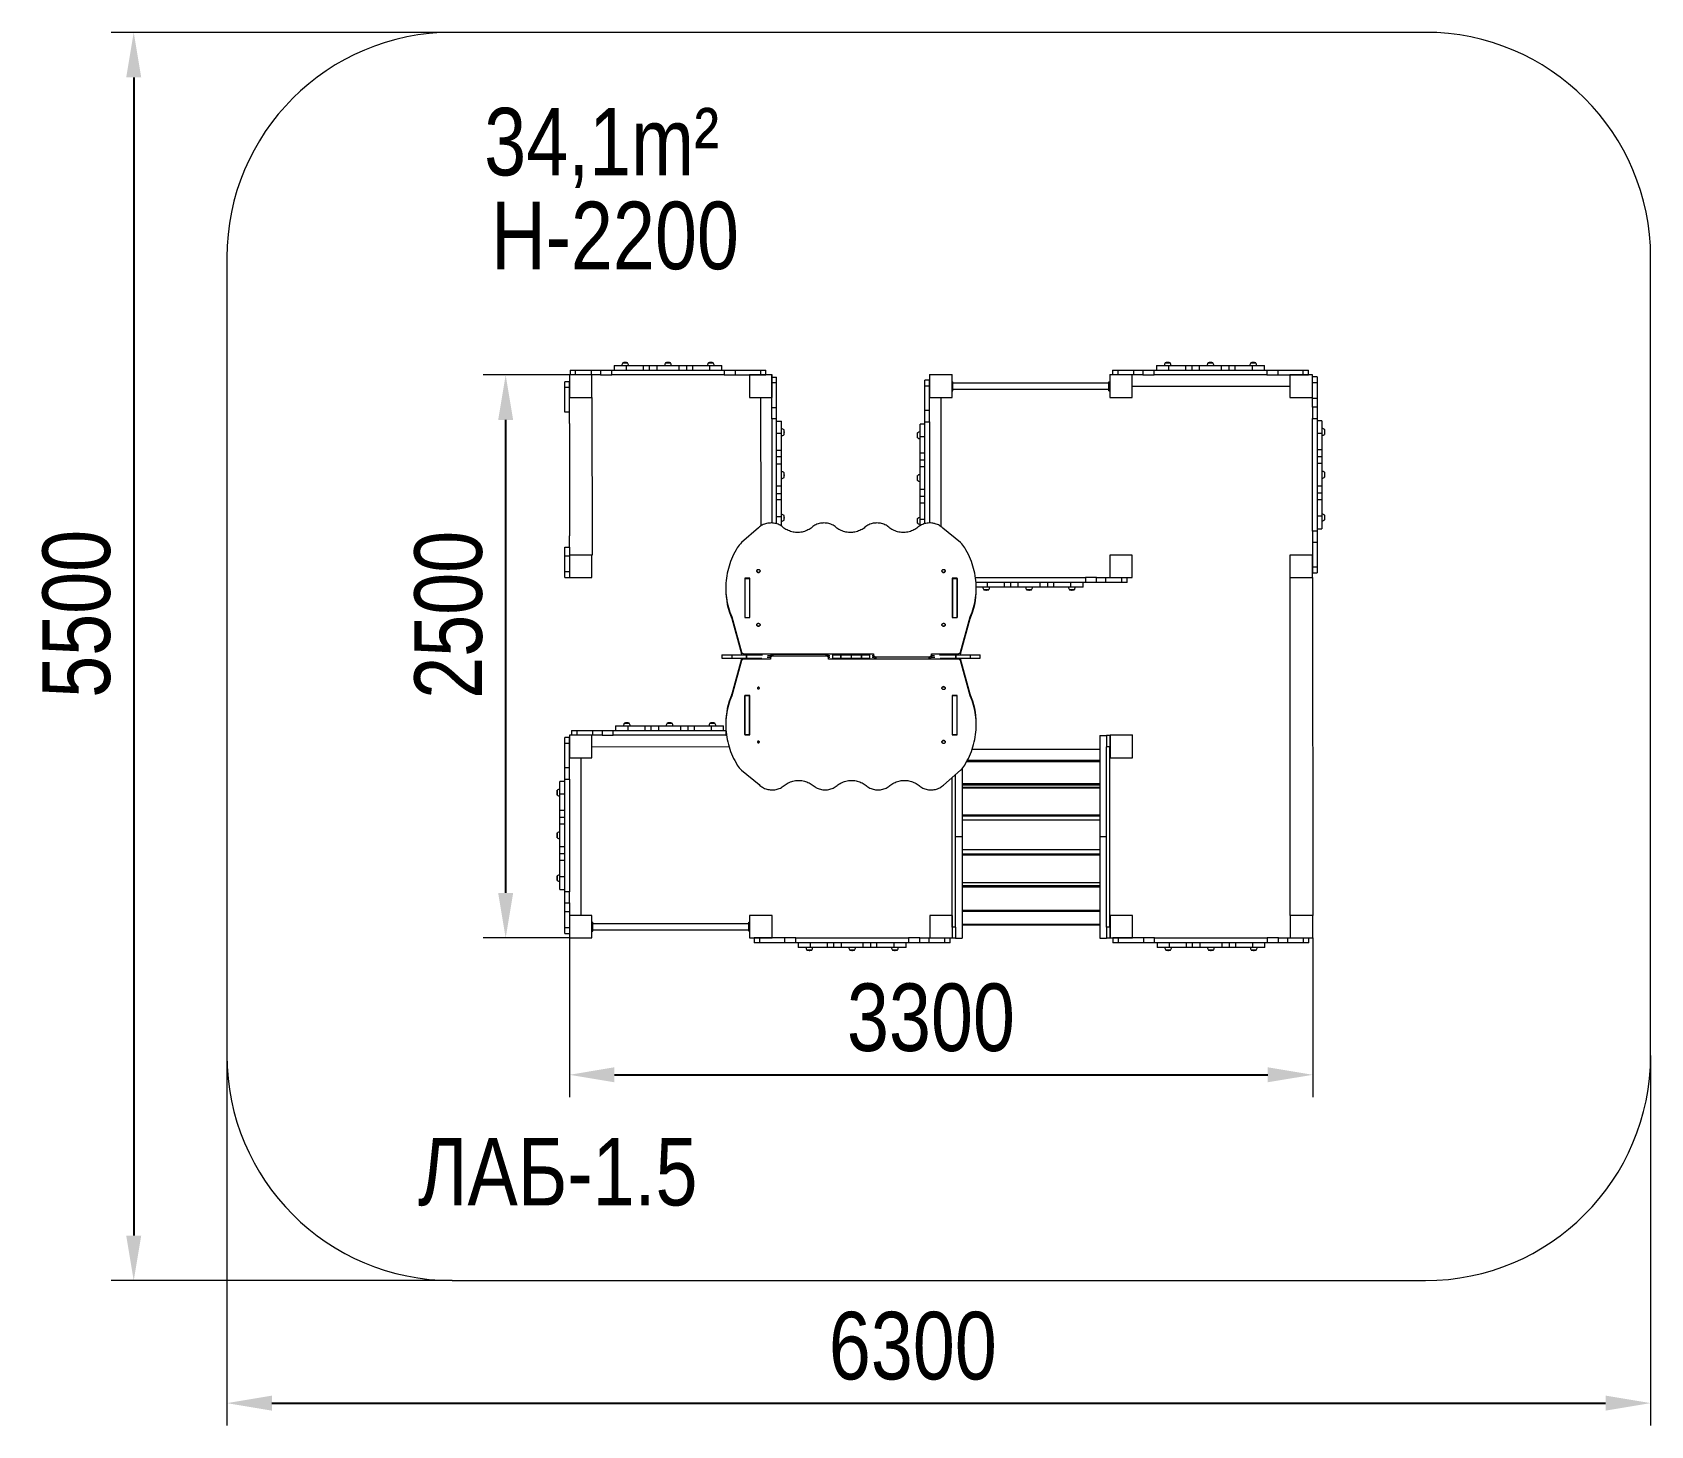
# Model space of a CAD drawing. Header units: millimetres. Extents: x -3439 to 3746, y -3069 to 3117.
import ezdxf

# ---------------------------------------------------------------- set-up
doc = ezdxf.new("R2010")
doc.units = ezdxf.units.MM
for name, color, linetype in [('DIKOM_АРТИКУЛ', 7, 'Continuous'), ('DIKOM_ЗОНА', 80, 'Continuous'), ('DIKOM_ОБЪЕКТ', 7, 'Continuous'), ('DIKOM_РАЗМЕР_ЗОНА', 7, 'Continuous'), ('DIKOM_РАЗМЕР_ОБЪЕКТА', 7, 'Continuous')]:
    doc.layers.add(name, color=color, linetype=linetype)
doc.styles.add('style1', font='arial.ttf', dxfattribs={"width": 0.8})
doc.dimstyles.new('1-50', dxfattribs={"dimtxt": 300, "dimasz": 200, "dimexe": 100, "dimexo": 0, "dimgap": 100, "dimtad": 1, "dimtxsty": 'style1', "dimcen": 200, "dimclrd": 7, "dimclre": 7, "dimclrt": 7, "dimadec": 1, "dimazin": 2, "dimtfac": 1, "dimtmove": 0, "dimatfit": 2, "dimfxl": 0, "dimlwd": 25, "dimlwe": 18, "dimarcsym": 0})

msp = doc.modelspace()

# ---------------------------------------------------------------- texts
at = {"layer": 'DIKOM_АРТИКУЛ', "insert": (-1727.053, -1791.634), "char_height": 300, "width": 1530.47525, "attachment_point": 1, "style": 'style1'}
msp.add_mtext('{\\fArial|b0|i0|c204|p34;ЛАБ}-1.{\\fArial|b0|i0|c204|p34;5}', dxfattribs=at)
at = {"layer": 'DIKOM_РАЗМЕР_ОБЪЕКТА', "char_height": 300, "width": 1216.94852, "attachment_point": 1, "style": 'style1'}
for s, insert in [('34,1m²', (-1432.847, 2781.83)), ('H-2200', (-1401.403, 2365.206))]:
    msp.add_mtext(s, dxfattribs=dict(at, insert=insert))

# ---------------------------------------------------------------- blocks, each defined once
blk = doc.blocks.new('*D0')
at = {"layer": 'Defpoints', "color": 0, "transparency": 16777216}
for p in [(-1575.3, 3116.9), (-2988.7, -2425.1), (-1575.3, -2425.1)]:
    blk.add_point(p, dxfattribs=at)
at = {"layer": 'DIKOM_РАЗМЕР_ЗОНА', "color": 7, "lineweight": 18, "transparency": 16777216}
for p, q in [((-1575.3, 3116.9), (-3088.7, 3116.9)), ((-1575.3, -2425.1), (-3088.7, -2425.1))]:
    blk.add_line(p, q, dxfattribs=at)
at = {"layer": 'DIKOM_РАЗМЕР_ЗОНА', "color": 7, "lineweight": 25, "transparency": 16777216}
blk.add_line((-2988.7, 2916.9), (-2988.7, -2225.1), dxfattribs=at)
at = {"layer": 'DIKOM_РАЗМЕР_ЗОНА', "color": 7, "transparency": 16777216}
for points in [[(-3022, 2916.9), (-2955.3, 2916.9), (-2988.7, 3116.9)], [(-3022, -2225.1), (-2955.3, -2225.1), (-2988.7, -2425.1)]]:
    blk.add_solid(points, dxfattribs=at)
at = {"layer": 'DIKOM_РАЗМЕР_ЗОНА', "color": 7, "transparency": 16777216, "insert": (-3241.8, 535.3), "char_height": 300, "attachment_point": 5, "rotation": 90, "style": 'style1'}
blk.add_mtext('5500', dxfattribs=at)
blk = doc.blocks.new('*D1')
at = {"layer": 'Defpoints', "color": 0, "transparency": 16777216}
for p in [(-1015.8, 1595.9), (-1337.5, -904.1), (-1054.3, -904.1)]:
    blk.add_point(p, dxfattribs=at)
at = {"layer": 'DIKOM_РАЗМЕР_ОБЪЕКТА', "color": 7, "lineweight": 18, "transparency": 16777216}
for p, q in [((-1015.8, 1595.9), (-1437.5, 1595.9)), ((-1054.3, -904.1), (-1437.5, -904.1))]:
    blk.add_line(p, q, dxfattribs=at)
at = {"layer": 'DIKOM_РАЗМЕР_ОБЪЕКТА', "color": 7, "lineweight": 25, "transparency": 16777216}
blk.add_line((-1337.5, 1395.9), (-1337.5, -704.1), dxfattribs=at)
at = {"layer": 'DIKOM_РАЗМЕР_ОБЪЕКТА', "color": 7, "transparency": 16777216}
for points in [[(-1370.8, 1395.9), (-1304.1, 1395.9), (-1337.5, 1595.9)], [(-1370.8, -704.1), (-1304.1, -704.1), (-1337.5, -904.1)]]:
    blk.add_solid(points, dxfattribs=at)
at = {"layer": 'DIKOM_РАЗМЕР_ОБЪЕКТА', "color": 7, "transparency": 16777216, "insert": (-1590.6, 530.9), "char_height": 300, "attachment_point": 5, "rotation": 90, "style": 'style1'}
blk.add_mtext('2500', dxfattribs=at)
blk = doc.blocks.new('*D2')
at = {"layer": 'Defpoints', "color": 0, "transparency": 16777216}
for p in [(-1054.3, -804.1), (2245.7, -904.1), (2245.7, -1511.5)]:
    blk.add_point(p, dxfattribs=at)
at = {"layer": 'DIKOM_РАЗМЕР_ОБЪЕКТА', "color": 7, "lineweight": 18, "transparency": 16777216}
for p, q in [((-1054.3, -804.1), (-1054.3, -1611.5)), ((2245.7, -904.1), (2245.7, -1611.5))]:
    blk.add_line(p, q, dxfattribs=at)
at = {"layer": 'DIKOM_РАЗМЕР_ОБЪЕКТА', "color": 7, "lineweight": 25, "transparency": 16777216}
blk.add_line((-854.3, -1511.5), (2045.7, -1511.5), dxfattribs=at)
at = {"layer": 'DIKOM_РАЗМЕР_ОБЪЕКТА', "color": 7, "transparency": 16777216}
for points in [[(-854.3, -1478.1), (-854.3, -1544.8), (-1054.3, -1511.5)], [(2045.7, -1478.1), (2045.7, -1544.8), (2245.7, -1511.5)]]:
    blk.add_solid(points, dxfattribs=at)
at = {"layer": 'DIKOM_РАЗМЕР_ОБЪЕКТА', "color": 7, "transparency": 16777216, "insert": (550.5, -1258.2), "char_height": 300, "attachment_point": 5, "style": 'style1'}
blk.add_mtext('3300', dxfattribs=at)
blk = doc.blocks.new('*D3')
at = {"layer": 'Defpoints', "color": 0, "transparency": 16777216}
for p in [(-2575.3, -1425.1), (3745.7, -1425.1), (3745.7, -2969.3)]:
    blk.add_point(p, dxfattribs=at)
at = {"layer": 'DIKOM_РАЗМЕР_ЗОНА', "color": 7, "lineweight": 18, "transparency": 16777216}
for p, q in [((-2575.3, -1425.1), (-2575.3, -3069.3)), ((3745.7, -1425.1), (3745.7, -3069.3))]:
    blk.add_line(p, q, dxfattribs=at)
at = {"layer": 'DIKOM_РАЗМЕР_ЗОНА', "color": 7, "lineweight": 25, "transparency": 16777216}
blk.add_line((-2375.3, -2969.3), (3545.7, -2969.3), dxfattribs=at)
at = {"layer": 'DIKOM_РАЗМЕР_ЗОНА', "color": 7, "transparency": 16777216}
for points in [[(-2375.3, -2935.9), (-2375.3, -3002.6), (-2575.3, -2969.3)], [(3545.7, -2935.9), (3545.7, -3002.6), (3745.7, -2969.3)]]:
    blk.add_solid(points, dxfattribs=at)
at = {"layer": 'DIKOM_РАЗМЕР_ЗОНА', "color": 7, "transparency": 16777216, "insert": (470.2, -2716), "char_height": 300, "attachment_point": 5, "style": 'style1'}
blk.add_mtext('6300', dxfattribs=at)

# ---------------------------------------------------------------- dimensions: what is measured, and where the dimension line sits
at = {"layer": 'DIKOM_РАЗМЕР_ЗОНА'}
dim = msp.add_linear_dim(base=(-2988.651, -2425.06), p1=(-1575.271, 3116.94), p2=(-1575.271, -2425.06), angle=90, text='5500', dimstyle='1-50', dxfattribs=at)
dim.commit()
dim.dimension.update_dxf_attribs({"geometry": '*D0', "text_midpoint": (-2988.651, 535.317), "dimtype": 160})
dim = msp.add_linear_dim(base=(3745.73, -2969.264), p1=(-2575.271, -1425.06), p2=(3745.73, -1425.06), text='6300', dimstyle='1-50', dxfattribs=at)
dim.commit()
dim.dimension.update_dxf_attribs({"geometry": '*D3', "text_midpoint": (470.24, -2969.264), "dimtype": 160})
at = {"layer": 'DIKOM_РАЗМЕР_ОБЪЕКТА'}
dim = msp.add_linear_dim(base=(-1337.454, -904.06), p1=(-1015.813, 1595.94), p2=(-1054.27, -904.06), angle=90, dimstyle='1-50', dxfattribs=at)
dim.commit()
dim.dimension.update_dxf_attribs({"geometry": '*D1', "text_midpoint": (-1337.454, 530.922), "dimtype": 160})
dim = msp.add_linear_dim(base=(2245.73, -1511.463), p1=(-1054.27, -804.06), p2=(2245.73, -904.06), dimstyle='1-50', dxfattribs=at)
dim.commit()
dim.dimension.update_dxf_attribs({"geometry": '*D2', "text_midpoint": (550.478, -1511.463), "dimtype": 160})

# ---------------------------------------------------------------- linework, layer by layer
at = {"layer": 'DIKOM_ЗОНА', "color": 3, "lineweight": 15}
for p, q in [((2745.73, 3116.94), (-1575.271, 3116.94)), ((-2575.271, 2116.94), (-2575.271, -1425.06)), ((3745.73, -1425.06), (3745.73, 2116.94)), ((-1575.271, -2425.06), (2745.73, -2425.06))]:
    msp.add_line(p, q, dxfattribs=at)
for centre, start, end in [((-1575.271, 2116.94), 90, 180), ((2745.73, 2116.94), 0, 90), ((-1575.271, -1425.06), 180, 270), ((2745.73, -1425.06), 270, 0)]:
    msp.add_arc(centre, 1000, start, end, dxfattribs=at)
at = {"layer": 'DIKOM_ОБЪЕКТ', "color": 7, "linetype": 'Continuous', "lineweight": 15}
for p, q in [((-1054.27, 1595.94), (-1054.27, 1495.94)), ((-954.27, 1595.94), (-1054.27, 1595.94)), ((-1051.8, 1616.94), (-1051.8, 1595.94)), ((-1051.8, 1616.94), (-1026.8, 1616.94)), ((-916.8, 1595.94), (-1051.8, 1595.94)), ((-1026.8, 1616.94), (-956.8, 1616.94)), ((-1026.8, 1595.94), (-1026.8, 1616.94)), ((-956.8, 1595.94), (-956.8, 1616.94)), ((-956.8, 1616.94), (-916.8, 1616.94)), ((-954.27, 1595.94), (-953.036, 1595.94)), ((-954.27, 1495.94), (-954.27, 1595.94)), ((-916.8, 1616.94), (-916.8, 1595.94)), ((-916.8, 1616.94), (-866.8, 1616.94)), ((-916.8, 1595.94), (-866.8, 1595.94)), ((-866.8, 1595.94), (-866.8, 1616.94)), ((-866.8, 1616.94), (-366.8, 1616.94)), ((-366.8, 1595.94), (-866.8, 1595.94)), ((-856.287, 1637.94), (-856.287, 1616.94)), ((-856.287, 1637.94), (-801.24, 1637.94)), ((-817.6, 1649.94), (-796, 1649.94)), ((-805.325, 1650.993), (-808.274, 1650.993)), ((-801.24, 1616.94), (-801.24, 1637.94)), ((-801.24, 1637.94), (-727.014, 1637.94)), ((-727.014, 1637.94), (-727.014, 1616.94)), ((-727.014, 1637.94), (-698.301, 1637.94)), ((-698.301, 1616.94), (-698.301, 1637.94)), ((-698.301, 1637.94), (-666.287, 1637.94)), ((-666.287, 1637.94), (-666.287, 1616.94)), ((-666.287, 1637.94), (-567.312, 1637.94)), ((-627.6, 1649.94), (-606, 1649.94)), ((-615.325, 1650.993), (-618.274, 1650.993)), ((-567.312, 1616.94), (-567.312, 1637.94)), ((-567.312, 1637.94), (-535.299, 1637.94)), ((-535.299, 1637.94), (-535.299, 1616.94)), ((-535.299, 1637.94), (-506.585, 1637.94)), ((-506.585, 1616.94), (-506.585, 1637.94)), ((-506.585, 1637.94), (-432.359, 1637.94)), ((-437.6, 1649.94), (-416, 1649.94)), ((-432.359, 1637.94), (-432.359, 1616.94)), ((-432.359, 1637.94), (-377.312, 1637.94)), ((-425.325, 1650.993), (-428.274, 1650.993)), ((-377.312, 1616.94), (-377.312, 1637.94)), ((-366.8, 1616.94), (-366.8, 1595.94)), ((-366.8, 1616.94), (-316.8, 1616.94)), ((-366.8, 1595.94), (-181.8, 1595.94)), ((-316.8, 1595.94), (-316.8, 1616.94)), ((-316.8, 1616.94), (-276.8, 1616.94)), ((-276.8, 1616.94), (-206.8, 1616.94)), ((-255.505, 1595.94), (-254.27, 1595.94)), ((-255.505, 1595.94), (-255.505, 1495.94)), ((-155.505, 1595.94), (-255.505, 1595.94)), ((-254.27, 1595.94), (-254.27, 1495.94)), ((-154.27, 1595.94), (-254.27, 1595.94)), ((-206.8, 1616.94), (-206.8, 1595.94)), ((-206.8, 1616.94), (-181.8, 1616.94)), ((-181.8, 1595.94), (-181.8, 1616.94)), ((-155.505, 1595.94), (-154.27, 1595.94)), ((-155.505, 1495.94), (-155.505, 1595.94)), ((-155.505, 1401.353), (-155.505, 1586.353)), ((-155.505, 1586.353), (-134.505, 1586.353)), ((-154.27, 1495.94), (-154.27, 1595.94)), ((-134.505, 1561.353), (-134.505, 1586.353)), ((543.26, 1595.94), (544.495, 1595.94)), ((544.495, 1595.94), (544.495, 1495.94)), ((644.495, 1595.94), (544.495, 1595.94)), ((544.495, 1595.94), (544.495, 1495.94)), ((644.495, 1595.94), (544.495, 1595.94)), ((644.495, 1495.94), (644.495, 1595.94)), ((644.495, 1595.94), (645.73, 1595.94)), ((644.495, 1495.94), (644.495, 1595.94)), ((1343.26, 1595.94), (1344.495, 1595.94)), ((1344.495, 1595.94), (1344.495, 1495.94)), ((1444.495, 1595.94), (1344.495, 1595.94)), ((1344.495, 1595.94), (1344.495, 1495.94)), ((1444.495, 1595.94), (1344.495, 1595.94)), ((1356.544, 1616.94), (1356.544, 1595.94)), ((1356.544, 1616.94), (1381.544, 1616.94)), ((1491.544, 1595.94), (1356.544, 1595.94)), ((1381.544, 1616.94), (1451.544, 1616.94)), ((1381.544, 1595.94), (1381.544, 1616.94)), ((1444.495, 1495.94), (1444.495, 1595.94)), ((1444.495, 1595.94), (1445.73, 1595.94)), ((1444.495, 1495.94), (1444.495, 1595.94)), ((1451.544, 1595.94), (1451.544, 1616.94)), ((1451.544, 1616.94), (1491.544, 1616.94)), ((1491.544, 1616.94), (1491.544, 1595.94)), ((1491.544, 1616.94), (1541.544, 1616.94)), ((1491.544, 1595.94), (1541.544, 1595.94)), ((1541.544, 1595.94), (1541.544, 1616.94)), ((1541.544, 1616.94), (2041.544, 1616.94)), ((2041.544, 1595.94), (1541.544, 1595.94)), ((1552.056, 1637.94), (1552.056, 1616.94)), ((1552.056, 1637.94), (1607.103, 1637.94)), ((1590.744, 1649.94), (1612.344, 1649.94)), ((1603.018, 1650.993), (1600.069, 1650.993)), ((1607.103, 1616.94), (1607.103, 1637.94)), ((1607.103, 1637.94), (1681.33, 1637.94)), ((1681.33, 1637.94), (1681.33, 1616.94)), ((1681.33, 1637.94), (1710.043, 1637.94)), ((1710.043, 1616.94), (1710.043, 1637.94)), ((1710.043, 1637.94), (1742.056, 1637.94)), ((1742.056, 1637.94), (1742.056, 1616.94)), ((1742.056, 1637.94), (1841.031, 1637.94)), ((1780.744, 1649.94), (1802.344, 1649.94)), ((1793.018, 1650.993), (1790.069, 1650.993)), ((1841.031, 1616.94), (1841.031, 1637.94)), ((1841.031, 1637.94), (1873.045, 1637.94)), ((1873.045, 1637.94), (1873.045, 1616.94)), ((1873.045, 1637.94), (1901.758, 1637.94)), ((1901.758, 1616.94), (1901.758, 1637.94)), ((1901.758, 1637.94), (1975.984, 1637.94)), ((1970.744, 1649.94), (1992.344, 1649.94)), ((1975.984, 1637.94), (1975.984, 1616.94)), ((1975.984, 1637.94), (2031.031, 1637.94)), ((1983.018, 1650.993), (1980.069, 1650.993)), ((2031.031, 1616.94), (2031.031, 1637.94)), ((2041.544, 1616.94), (2041.544, 1595.94)), ((2041.544, 1616.94), (2091.544, 1616.94)), ((2041.544, 1595.94), (2226.544, 1595.94)), ((2091.544, 1595.94), (2091.544, 1616.94)), ((2091.544, 1616.94), (2131.544, 1616.94)), ((2131.544, 1616.94), (2201.544, 1616.94)), ((2143.26, 1595.94), (2144.495, 1595.94)), ((2144.495, 1595.94), (2144.495, 1495.94)), ((2244.495, 1595.94), (2144.495, 1595.94)), ((2201.544, 1616.94), (2201.544, 1595.94)), ((2201.544, 1616.94), (2226.544, 1616.94)), ((2226.544, 1595.94), (2226.544, 1616.94)), ((2244.495, 1495.94), (2244.495, 1595.94)), ((2244.495, 1452.779), (2244.495, 1587.779)), ((2265.495, 1587.779), (2244.495, 1587.779)), ((2265.495, 1587.779), (2265.495, 1562.779)), ((-1054.27, 1565.94), (-1075.271, 1565.94)), ((-1075.271, 1540.94), (-1075.271, 1565.94)), ((-1075.271, 1540.94), (-1054.27, 1540.94)), ((-1075.271, 1470.94), (-1075.271, 1540.94)), ((-1054.27, 1380.94), (-1054.27, 1565.94)), ((-134.505, 1561.353), (-155.505, 1561.353)), ((-134.505, 1491.353), (-134.505, 1561.353)), ((544.495, 1572.9), (523.495, 1572.9)), ((523.495, 1547.9), (523.495, 1572.9)), ((523.495, 1547.9), (544.495, 1547.9)), ((523.495, 1477.9), (523.495, 1547.9)), ((544.495, 1387.9), (544.495, 1572.9)), ((644.495, 1565.94), (647.495, 1565.94)), ((644.495, 1565.94), (644.495, 1525.94)), ((644.495, 1525.94), (648.495, 1525.94)), ((647.495, 1565.94), (648.495, 1565.94)), ((648.495, 1525.94), (648.495, 1565.94)), ((1340.495, 1559.44), (648.495, 1559.44)), ((648.495, 1532.44), (1340.495, 1532.44)), ((1340.495, 1525.94), (1340.495, 1565.94)), ((1340.495, 1565.94), (1341.495, 1565.94)), ((1340.495, 1525.94), (1341.495, 1525.94)), ((1341.495, 1565.94), (1344.495, 1565.94)), ((1344.495, 1525.94), (1341.495, 1525.94)), ((1344.495, 1565.94), (1344.495, 1525.94)), ((1444.495, 1545.94), (2144.495, 1545.94)), ((2244.495, 1562.779), (2265.495, 1562.779)), ((2265.495, 1562.779), (2265.495, 1492.779)), ((-1075.271, 1430.94), (-1075.271, 1470.94)), ((-1054.27, 1495.94), (-954.27, 1495.94)), ((-954.27, 1495.94), (-953.036, 795.94)), ((-255.505, 1495.94), (-155.505, 1495.94)), ((-254.27, 1495.94), (-154.27, 1495.94)), ((-205.505, 1495.94), (-204.609, 925.292)), ((-155.505, 1451.353), (-134.505, 1451.353)), ((-134.505, 1451.353), (-134.505, 1491.353)), ((-134.505, 1401.353), (-134.505, 1451.353)), ((523.495, 1437.9), (523.495, 1477.9)), ((544.495, 1437.9), (523.495, 1437.9)), ((523.495, 1387.9), (523.495, 1437.9)), ((544.495, 1495.94), (644.495, 1495.94)), ((544.495, 1495.94), (644.495, 1495.94)), ((594.495, 1495.94), (594.495, 922.926)), ((1344.495, 1495.94), (1444.495, 1495.94)), ((1344.495, 1495.94), (1444.495, 1495.94)), ((2144.495, 1495.94), (2244.495, 1495.94)), ((2244.495, 1492.779), (2265.495, 1492.779)), ((2265.495, 1452.779), (2244.495, 1452.779)), ((2244.495, 1452.779), (2244.495, 1402.779)), ((2265.495, 1492.779), (2265.495, 1452.779)), ((2265.495, 1452.779), (2265.495, 1402.779)), ((-1054.27, 1430.94), (-1075.271, 1430.94)), ((-1054.27, 1380.94), (-1054.27, 880.94)), ((-155.505, 1401.353), (-156.185, 938.607)), ((-134.505, 1401.353), (-155.505, 1401.353)), ((-135.055, 935.066), (-134.505, 1401.353)), ((-134.505, 1390.84), (-113.505, 1390.84)), ((-113.505, 1335.794), (-113.505, 1390.84)), ((523.495, 1377.387), (502.495, 1377.387)), ((502.495, 1322.341), (502.495, 1377.387)), ((523.495, 1387.9), (544.495, 1387.9)), ((523.495, 935.65), (523.495, 1387.9)), ((544.495, 1387.9), (544.495, 938.555)), ((2244.495, 1402.779), (2265.495, 1402.779)), ((2244.495, 902.779), (2244.495, 1402.779)), ((2265.495, 1402.779), (2265.495, 902.779)), ((2286.495, 1392.266), (2265.495, 1392.266)), ((2286.495, 1392.266), (2286.495, 1337.22)), ((-113.505, 1335.794), (-134.505, 1335.794)), ((-113.505, 1261.567), (-113.505, 1335.794)), ((-101.505, 1330.553), (-101.505, 1352.153)), ((-100.453, 1342.827), (-100.453, 1339.878)), ((489.442, 1329.375), (489.442, 1326.425)), ((490.495, 1317.1), (490.495, 1338.7)), ((502.495, 1322.341), (523.495, 1322.341)), ((502.495, 1248.114), (502.495, 1322.341)), ((2265.495, 1337.22), (2286.495, 1337.22)), ((2286.495, 1337.22), (2286.495, 1262.993)), ((2298.495, 1353.579), (2298.495, 1331.979)), ((2299.547, 1341.304), (2299.547, 1344.254)), ((-134.505, 1261.567), (-113.505, 1261.567)), ((-113.505, 1232.854), (-134.505, 1232.854)), ((-113.505, 1232.854), (-113.505, 1261.567)), ((-113.505, 1200.84), (-113.505, 1232.854)), ((523.495, 1248.114), (502.495, 1248.114)), ((502.495, 1219.401), (502.495, 1248.114)), ((2286.495, 1262.993), (2265.495, 1262.993)), ((2265.495, 1234.28), (2286.495, 1234.28)), ((2286.495, 1262.993), (2286.495, 1234.28)), ((2286.495, 1234.28), (2286.495, 1202.266)), ((-134.505, 1200.84), (-113.505, 1200.84)), ((-113.505, 1101.865), (-113.505, 1200.84)), ((-101.505, 1140.553), (-101.505, 1162.153)), ((-100.453, 1152.827), (-100.453, 1149.878)), ((502.495, 1219.401), (523.495, 1219.401)), ((502.495, 1187.387), (502.495, 1219.401)), ((523.495, 1187.387), (502.495, 1187.387)), ((502.495, 1088.413), (502.495, 1187.387)), ((2286.495, 1202.266), (2265.495, 1202.266)), ((2286.495, 1202.266), (2286.495, 1103.292)), ((2298.495, 1163.579), (2298.495, 1141.979)), ((2299.547, 1151.304), (2299.547, 1154.254)), ((-113.505, 1101.865), (-134.505, 1101.865)), ((-113.505, 1069.852), (-113.505, 1101.865)), ((489.442, 1139.375), (489.442, 1136.425)), ((490.495, 1127.1), (490.495, 1148.7)), ((502.495, 1088.413), (523.495, 1088.413)), ((502.495, 1056.399), (502.495, 1088.413)), ((2265.495, 1103.292), (2286.495, 1103.292)), ((2286.495, 1103.292), (2286.495, 1071.278)), ((-134.505, 1069.852), (-113.505, 1069.852)), ((-113.505, 1041.139), (-134.505, 1041.139)), ((-113.505, 1041.139), (-113.505, 1069.852)), ((-113.505, 966.912), (-113.505, 1041.139)), ((523.495, 1056.399), (502.495, 1056.399)), ((502.495, 1027.686), (502.495, 1056.399)), ((502.495, 1027.686), (523.495, 1027.686)), ((502.495, 953.459), (502.495, 1027.686)), ((2286.495, 1071.278), (2265.495, 1071.278)), ((2265.495, 1042.565), (2286.495, 1042.565)), ((2286.495, 1071.278), (2286.495, 1042.565)), ((2286.495, 1042.565), (2286.495, 968.338)), ((-134.505, 966.912), (-113.505, 966.912)), ((-113.505, 925.076), (-113.505, 966.912)), ((-101.505, 950.553), (-101.505, 972.153)), ((-100.453, 962.827), (-100.453, 959.878)), ((489.442, 949.375), (489.442, 946.425)), ((490.495, 937.1), (490.495, 958.7)), ((523.495, 953.459), (502.495, 953.459)), ((502.495, 926.649), (502.495, 953.459)), ((566.73, 936.937), (562.478, 936.937)), ((2286.495, 968.338), (2265.495, 968.338)), ((2286.495, 968.338), (2286.495, 913.292)), ((2298.495, 973.579), (2298.495, 951.979)), ((2299.547, 961.304), (2299.547, 964.254)), ((-1054.27, 830.94), (-1054.27, 880.94)), ((-214.325, 917.699), (-290.354, 851.317)), ((681.813, 851.317), (603.361, 915.196)), ((2244.495, 902.779), (2244.495, 717.779)), ((2265.495, 902.779), (2244.495, 902.779)), ((2265.495, 913.292), (2286.495, 913.292)), ((2265.495, 902.779), (2265.495, 852.779)), ((-1075.271, 830.94), (-1054.27, 830.94)), ((-1075.271, 790.94), (-1075.271, 830.94)), ((-1054.27, 790.94), (-1075.271, 790.94)), ((-1075.271, 720.94), (-1075.271, 790.94)), ((-1054.27, 830.94), (-1054.27, 695.94)), ((-954.27, 795.94), (-1054.27, 795.94)), ((-954.27, 795.94), (-1054.27, 795.94)), ((-954.27, 695.94), (-954.27, 795.94)), ((-954.27, 795.94), (-953.036, 795.94)), ((-954.27, 695.94), (-954.27, 795.94)), ((1344.495, 795.94), (1344.495, 695.94)), ((1444.495, 795.94), (1344.495, 795.94)), ((1344.495, 795.94), (1344.495, 695.94)), ((1444.495, 795.94), (1344.495, 795.94)), ((1444.495, 695.94), (1444.495, 795.94)), ((1444.495, 695.94), (1444.495, 795.94)), ((2144.495, 795.94), (2144.495, 695.94)), ((2244.495, 795.94), (2144.495, 795.94)), ((2244.495, 852.779), (2265.495, 852.779)), ((2244.495, 695.94), (2244.495, 795.94)), ((2265.495, 852.779), (2265.495, 812.779)), ((2265.495, 812.779), (2265.495, 742.779)), ((-1075.271, 695.94), (-1075.271, 720.94)), ((-1054.27, 720.94), (-1075.271, 720.94)), ((-222.77, 725.723), (-222.77, 725.56)), ((-207.77, 725.56), (-207.77, 725.723)), ((599.23, 725.723), (599.23, 725.56)), ((614.23, 725.56), (614.23, 725.723)), ((1344.495, 765.94), (1344.495, 725.94)), ((2265.495, 742.779), (2244.495, 742.779)), ((2265.495, 742.779), (2265.495, 717.779)), ((-1075.271, 695.94), (-1054.27, 695.94)), ((-1054.27, 695.94), (-954.27, 695.94)), ((-1054.27, 695.94), (-954.27, 695.94)), ((-360.07, 650.735), (-360.07, 643.235)), ((-276.02, 693.579), (-276.02, 519.075)), ((-253.52, 693.579), (-276.02, 693.579)), ((-275.27, 686.079), (-276.02, 686.079)), ((-276.02, 668.946), (-275.27, 668.946)), ((-275.27, 692.648), (-254.27, 692.648)), ((-275.27, 692.648), (-275.27, 519.443)), ((-254.27, 692.648), (-254.27, 519.443)), ((-253.52, 686.079), (-254.27, 686.079)), ((-254.27, 682.468), (-253.52, 682.468)), ((-254.27, 680.057), (-253.52, 680.057)), ((-254.27, 668.946), (-253.52, 668.946)), ((-253.52, 519.075), (-253.52, 693.579)), ((644.98, 693.579), (644.98, 519.075)), ((667.48, 693.579), (644.98, 693.579)), ((645.73, 686.079), (644.98, 686.079)), ((644.98, 682.468), (645.73, 682.468)), ((644.98, 680.057), (645.73, 680.057)), ((645.73, 666.946), (644.98, 666.946)), ((645.73, 692.648), (666.73, 692.648)), ((645.73, 692.648), (645.73, 519.443)), ((666.73, 692.648), (666.73, 519.443)), ((667.48, 686.079), (666.73, 686.079)), ((667.48, 666.946), (666.73, 666.946)), ((667.48, 519.075), (667.48, 693.579)), ((748.371, 695.94), (1236.29, 695.94)), ((1236.29, 674.94), (750.597, 674.94)), ((801.849, 653.94), (751.471, 653.94)), ((751.53, 643.235), (751.53, 650.735)), ((801.849, 653.94), (801.849, 674.94)), ((876.076, 653.94), (801.849, 653.94)), ((876.076, 674.94), (876.076, 653.94)), ((904.789, 653.94), (876.076, 653.94)), ((904.789, 653.94), (904.789, 674.94)), ((936.803, 653.94), (904.789, 653.94)), ((936.803, 674.94), (936.803, 653.94)), ((1035.778, 653.94), (936.803, 653.94)), ((1035.778, 653.94), (1035.778, 674.94)), ((1067.791, 653.94), (1035.778, 653.94)), ((1067.791, 674.94), (1067.791, 653.94)), ((1096.504, 653.94), (1067.791, 653.94)), ((1096.504, 653.94), (1096.504, 674.94)), ((1170.731, 653.94), (1096.504, 653.94)), ((1170.731, 674.94), (1170.731, 653.94)), ((1225.778, 653.94), (1170.731, 653.94)), ((1225.778, 653.94), (1225.778, 674.94)), ((1236.29, 695.94), (1236.29, 674.94)), ((1286.29, 695.94), (1236.29, 695.94)), ((1286.29, 674.94), (1236.29, 674.94)), ((1286.29, 674.94), (1286.29, 695.94)), ((1286.29, 695.94), (1421.29, 695.94)), ((1326.29, 674.94), (1286.29, 674.94)), ((1326.29, 695.94), (1326.29, 674.94)), ((1396.29, 674.94), (1326.29, 674.94)), ((1344.495, 695.94), (1444.495, 695.94)), ((1344.495, 695.94), (1444.495, 695.94)), ((1396.29, 695.94), (1396.29, 674.94)), ((1421.29, 674.94), (1396.29, 674.94)), ((1421.29, 674.94), (1421.29, 695.94)), ((2144.495, 695.94), (2244.495, 695.94)), ((2144.495, 695.94), (2144.495, -804.06)), ((2244.495, 717.779), (2265.495, 717.779)), ((2244.495, 695.94), (2245.73, -804.06)), ((-276.02, 641.946), (-275.27, 641.946)), ((-253.52, 641.946), (-254.27, 641.946)), ((645.73, 645.946), (644.98, 645.946)), ((667.48, 645.946), (666.73, 645.946)), ((666.73, 618.946), (667.48, 618.946)), ((807.09, 641.94), (785.49, 641.94)), ((794.815, 640.888), (797.765, 640.888)), ((997.09, 641.94), (975.49, 641.94)), ((984.815, 640.888), (987.765, 640.888)), ((1187.09, 641.94), (1165.49, 641.94)), ((1174.815, 640.888), (1177.765, 640.888)), ((-333.737, 521.28), (-290.155, 364.864)), ((-333.737, 521.28), (-333.737, 513.78)), ((-333.737, 513.78), (-290.155, 357.364)), ((-276.02, 519.075), (-253.52, 519.075)), ((-275.27, 519.443), (-254.27, 519.443)), ((-275.27, 519.075), (-275.27, 519.443)), ((-254.27, 519.075), (-254.27, 519.443)), ((644.98, 519.075), (667.48, 519.075)), ((645.73, 519.443), (666.73, 519.443)), ((645.73, 519.075), (645.73, 519.443)), ((666.73, 519.075), (666.73, 519.443)), ((681.614, 364.864), (725.196, 521.28)), ((681.614, 357.364), (725.196, 513.78)), ((725.196, 521.28), (725.196, 513.78)), ((-222.77, 486.7), (-222.77, 486.537)), ((-207.77, 486.537), (-207.77, 486.7)), ((599.23, 486.7), (599.23, 486.537)), ((614.23, 486.537), (614.23, 486.7)), ((-290.155, 357.364), (-290.155, 364.864)), ((681.614, 364.864), (681.614, 357.364)), ((-377.905, 353.44), (-377.905, 338.44)), ((-377.905, 353.44), (-332.853, 353.44)), ((-377.905, 338.44), (-332.853, 338.44)), ((-290.155, 334.798), (-333.737, 178.382)), ((-290.155, 327.298), (-333.737, 170.882)), ((-332.853, 353.44), (-332.853, 338.44)), ((-332.853, 353.44), (-269.692, 353.44)), ((-332.853, 338.44), (-269.692, 338.44)), ((-290.155, 327.298), (-290.155, 334.798)), ((-280.434, 358.235), (295.648, 358.235)), ((-280.434, 358.235), (-280.434, 353.44)), ((-280.434, 338.44), (-280.434, 333.927)), ((-161.628, 333.927), (-280.434, 333.927)), ((-269.692, 353.44), (-269.692, 338.44)), ((-269.692, 353.44), (-268.222, 353.44)), ((-269.692, 338.44), (-268.222, 338.44)), ((-268.222, 353.44), (-268.222, 338.44)), ((-268.222, 353.44), (-197.47, 353.44)), ((-268.222, 338.44), (-199.596, 338.44)), ((-161.628, 341.427), (-175.801, 341.427)), ((-174.534, 350.735), (-160.429, 350.735)), ((-161.628, 339.123), (-161.628, 346.623)), ((-161.628, 339.123), (-161.628, 333.927)), ((-151.628, 355.283), (-151.628, 347.783)), ((85.811, 355.283), (-151.628, 355.283)), ((85.811, 347.783), (-151.628, 347.783)), ((85.811, 347.783), (85.811, 355.283)), ((94.612, 350.735), (101.888, 350.735)), ((95.811, 346.623), (95.811, 339.123)), ((102.432, 341.427), (95.811, 341.427)), ((95.811, 333.927), (95.811, 339.123)), ((671.893, 333.927), (95.811, 333.927)), ((96.2, 350.735), (96.2, 341.427)), ((111.372, 353.44), (113.289, 353.44)), ((112.186, 338.44), (113.289, 338.44)), ((113.289, 353.44), (113.289, 338.44)), ((113.289, 353.44), (149.773, 353.44)), ((113.289, 338.44), (149.773, 338.44)), ((149.773, 353.44), (149.773, 338.44)), ((149.773, 353.44), (150.935, 353.44)), ((149.773, 338.44), (150.935, 338.44)), ((150.935, 353.44), (150.935, 338.44)), ((150.935, 353.44), (195.73, 353.44)), ((150.935, 338.44), (195.73, 338.44)), ((195.73, 353.44), (195.73, 338.44)), ((195.73, 353.44), (240.525, 353.44)), ((195.73, 338.44), (240.525, 338.44)), ((240.525, 353.44), (240.525, 338.44)), ((240.525, 353.44), (241.686, 353.44)), ((240.525, 338.44), (241.686, 338.44)), ((241.686, 353.44), (241.686, 338.44)), ((241.686, 353.44), (278.17, 353.44)), ((241.686, 338.44), (278.17, 338.44)), ((278.17, 353.44), (278.17, 338.44)), ((278.17, 353.44), (280.087, 353.44)), ((278.17, 338.44), (279.274, 338.44)), ((296.847, 341.427), (289.027, 341.427)), ((289.571, 350.735), (295.648, 350.735)), ((295.26, 350.735), (295.26, 341.427)), ((295.648, 358.235), (295.648, 353.039)), ((295.648, 345.539), (295.648, 353.039)), ((305.648, 344.379), (543.087, 344.379)), ((305.648, 344.379), (305.648, 336.888)), ((543.087, 336.888), (543.087, 344.379)), ((567.26, 341.427), (551.888, 341.427)), ((553.087, 353.039), (553.087, 358.235)), ((553.087, 358.235), (671.893, 358.235)), ((553.087, 353.039), (553.087, 345.539)), ((553.087, 350.735), (565.993, 350.735)), ((588.929, 353.44), (659.681, 353.44)), ((591.055, 338.44), (659.681, 338.44)), ((659.681, 353.44), (659.681, 338.44)), ((659.681, 353.44), (661.151, 353.44)), ((659.681, 338.44), (661.151, 338.44)), ((661.151, 353.44), (661.151, 338.44)), ((661.151, 353.44), (724.312, 353.44)), ((661.151, 338.44), (724.312, 338.44)), ((671.893, 353.44), (671.893, 358.235)), ((671.893, 333.927), (671.893, 338.44)), ((681.614, 334.798), (681.614, 327.298)), ((725.196, 178.382), (681.614, 334.798)), ((725.196, 170.882), (681.614, 327.298)), ((724.312, 353.44), (724.312, 338.44)), ((724.312, 353.44), (769.365, 353.44)), ((724.312, 338.44), (769.365, 338.44)), ((769.365, 338.44), (769.365, 353.44)), ((-333.737, 170.882), (-333.737, 178.382)), ((-253.52, 173.087), (-276.02, 173.087)), ((-276.02, 173.087), (-276.02, -1.417)), ((-275.27, 173.087), (-275.27, 172.438)), ((-275.27, 172.438), (-254.27, 172.438)), ((-275.27, -0.767), (-275.27, 172.438)), ((-254.27, 173.087), (-254.27, 172.438)), ((-254.27, -0.767), (-254.27, 172.438)), ((-253.52, -1.417), (-253.52, 173.087)), ((599.23, 205.347), (599.23, 205.181)), ((614.23, 205.181), (614.23, 205.347)), ((667.48, 173.087), (644.98, 173.087)), ((644.98, 173.087), (644.98, -1.417)), ((645.73, 173.087), (645.73, 172.438)), ((645.73, 172.438), (666.73, 172.438)), ((645.73, -0.767), (645.73, 172.438)), ((666.73, 173.087), (666.73, 172.438)), ((666.73, -0.767), (666.73, 172.438)), ((667.48, -1.417), (667.48, 173.087)), ((725.196, 170.882), (725.196, 178.382)), ((666.73, 72.946), (667.48, 72.946)), ((-1044.711, 16.94), (-1044.711, -4.06)), ((-1044.711, 16.94), (-1019.711, 16.94)), ((-1019.711, 16.94), (-949.711, 16.94)), ((-1019.711, -4.06), (-1019.711, 16.94)), ((-949.711, -4.06), (-949.711, 16.94)), ((-949.711, 16.94), (-909.711, 16.94)), ((-909.711, 16.94), (-909.711, -4.06)), ((-909.711, 16.94), (-859.711, 16.94)), ((-859.711, -4.06), (-859.711, 16.94)), ((-859.711, 16.94), (-359.711, 16.94)), ((-849.198, 37.94), (-849.198, 16.94)), ((-849.198, 37.94), (-794.151, 37.94)), ((-810.511, 49.94), (-788.911, 49.94)), ((-798.236, 50.993), (-801.185, 50.993)), ((-794.151, 16.94), (-794.151, 37.94)), ((-794.151, 37.94), (-719.925, 37.94)), ((-719.925, 37.94), (-719.925, 16.94)), ((-719.925, 37.94), (-691.212, 37.94)), ((-691.212, 16.94), (-691.212, 37.94)), ((-691.212, 37.94), (-659.198, 37.94)), ((-659.198, 37.94), (-659.198, 16.94)), ((-659.198, 37.94), (-560.223, 37.94)), ((-620.511, 49.94), (-598.911, 49.94)), ((-608.236, 50.993), (-611.185, 50.993)), ((-560.223, 16.94), (-560.223, 37.94)), ((-560.223, 37.94), (-528.21, 37.94)), ((-528.21, 37.94), (-528.21, 16.94)), ((-528.21, 37.94), (-499.497, 37.94)), ((-499.497, 16.94), (-499.497, 37.94)), ((-499.497, 37.94), (-425.27, 37.94)), ((-430.511, 49.94), (-408.911, 49.94)), ((-425.27, 37.94), (-425.27, 16.94)), ((-425.27, 37.94), (-370.223, 37.94)), ((-418.236, 50.993), (-421.185, 50.993)), ((-370.223, 16.94), (-370.223, 37.94)), ((-360.07, 48.927), (-360.07, 41.427)), ((-359.711, 16.94), (-359.711, -4.06)), ((-359.711, 16.94), (-359.115, 16.94)), ((-275.27, 49.946), (-276.02, 49.946)), ((-275.27, 22.946), (-276.02, 22.946)), ((-276.02, 6.083), (-275.27, 6.083)), ((-253.52, 49.946), (-254.27, 49.946)), ((-253.52, 22.946), (-254.27, 22.946)), ((-253.52, 11.824), (-254.27, 11.824)), ((-253.52, 9.412), (-254.27, 9.412)), ((-254.27, 6.083), (-253.52, 6.083)), ((645.73, 45.946), (644.98, 45.946)), ((645.73, 24.946), (644.98, 24.946)), ((645.73, 11.824), (644.98, 11.824)), ((645.73, 9.412), (644.98, 9.412)), ((644.98, 6.083), (645.73, 6.083)), ((667.48, 45.946), (666.73, 45.946)), ((667.48, 24.946), (666.73, 24.946)), ((666.73, 6.083), (667.48, 6.083)), ((751.53, 41.427), (751.53, 48.927)), ((-1054.27, -13.583), (-1075.271, -13.583)), ((-1075.271, -38.583), (-1075.271, -13.583)), ((-1075.271, -38.583), (-1054.27, -38.583)), ((-1075.271, -108.583), (-1075.271, -38.583)), ((-1054.27, -4.06), (-1054.27, -104.06)), ((-954.27, -4.06), (-1054.27, -4.06)), ((-1054.27, -4.06), (-1054.27, -104.06)), ((-954.27, -4.06), (-1054.27, -4.06)), ((-1054.27, -198.583), (-1054.27, -13.583)), ((-909.711, -4.06), (-1044.711, -4.06)), ((-954.27, -104.06), (-954.27, -4.06)), ((-954.27, -4.06), (-953.036, -4.06)), ((-954.27, -104.06), (-954.27, -4.06)), ((-954.27, -54.06), (-345.688, -54.917)), ((-909.711, -4.06), (-859.711, -4.06)), ((-359.711, -4.06), (-859.711, -4.06)), ((-359.711, -4.06), (-356.87, -4.06)), ((-276.02, -1.417), (-253.52, -1.417)), ((-275.27, -0.767), (-254.27, -0.767)), ((599.23, -33.676), (599.23, -33.842)), ((614.23, -33.842), (614.23, -33.676)), ((644.98, -1.417), (667.48, -1.417)), ((645.73, -0.767), (666.73, -0.767)), ((733.433, -66.364), (850.774, -66.364)), ((850.774, -66.364), (1299.721, -66.364)), ((1299.721, -5.484), (1299.721, -905.484)), ((1299.721, -5.484), (1329.721, -5.484)), ((1344.721, -5.484), (1329.721, -5.484)), ((1329.721, -5.484), (1329.721, -55.484)), ((1344.721, -55.484), (1329.721, -55.484)), ((1329.721, -855.484), (1329.721, -55.484)), ((1344.495, -4.06), (1345.73, -4.06)), ((1344.721, -5.484), (1344.721, -55.484)), ((1344.721, -855.484), (1344.721, -55.484)), ((1345.73, -4.06), (1345.73, -104.06)), ((1445.73, -4.06), (1345.73, -4.06)), ((1345.73, -4.06), (1345.73, -104.06)), ((1445.73, -4.06), (1345.73, -4.06)), ((1445.73, -104.06), (1445.73, -4.06)), ((1445.73, -4.06), (1446.964, -4.06)), ((1445.73, -104.06), (1445.73, -4.06)), ((-1075.271, -148.583), (-1075.271, -108.583)), ((-1054.27, -104.06), (-954.27, -104.06)), ((-1054.27, -104.06), (-954.27, -104.06)), ((-1004.27, -104.06), (-1004.27, -804.06)), ((850.774, -121.677), (708.859, -121.677)), ((712.359, -115.217), (850.774, -115.217)), ((850.774, -115.217), (1299.721, -115.217)), ((1299.721, -121.677), (850.774, -121.677)), ((1345.73, -104.06), (1445.73, -104.06)), ((1345.73, -104.06), (1445.73, -104.06)), ((-1075.271, -209.096), (-1096.271, -209.096)), ((-1096.271, -264.142), (-1096.271, -209.096)), ((-1054.27, -148.583), (-1075.271, -148.583)), ((-1075.271, -198.583), (-1075.271, -148.583)), ((-1075.271, -198.583), (-1054.27, -198.583)), ((-1075.271, -698.583), (-1075.271, -198.583)), ((-1054.27, -198.583), (-1054.27, -698.583)), ((-290.354, -159.155), (-211.902, -223.034)), ((605.784, -225.538), (681.813, -159.155)), ((644.721, -855.484), (644.721, -191.541)), ((659.721, -855.484), (659.721, -178.444)), ((689.721, -150.869), (689.721, -905.484)), ((-1109.323, -257.108), (-1109.323, -260.058)), ((-1108.271, -269.383), (-1108.271, -247.783)), ((-1096.271, -264.142), (-1075.271, -264.142)), ((-1096.271, -338.369), (-1096.271, -264.142)), ((689.721, -217.969), (850.774, -217.969)), ((850.774, -225.038), (689.721, -225.038)), ((850.774, -235.271), (689.721, -235.271)), ((850.774, -238.253), (689.721, -238.253)), ((850.774, -217.969), (1299.721, -217.969)), ((1299.721, -225.038), (850.774, -225.038)), ((1299.721, -235.271), (850.774, -235.271)), ((1299.721, -238.253), (850.774, -238.253)), ((-1075.271, -338.369), (-1096.271, -338.369)), ((-1096.271, -367.082), (-1096.271, -338.369)), ((689.721, -357.198), (850.774, -357.198)), ((850.774, -357.198), (1299.721, -357.198)), ((-1096.271, -367.082), (-1075.271, -367.082)), ((-1096.271, -399.096), (-1096.271, -367.082)), ((-1075.271, -399.096), (-1096.271, -399.096)), ((-1096.271, -498.07), (-1096.271, -399.096)), ((850.774, -363.791), (689.721, -363.791)), ((850.774, -381.551), (689.721, -381.551)), ((1299.721, -363.791), (850.774, -363.791)), ((1299.721, -381.551), (850.774, -381.551)), ((-1109.323, -447.108), (-1109.323, -450.058)), ((-1108.271, -459.383), (-1108.271, -437.783)), ((-1096.271, -498.07), (-1075.271, -498.07)), ((-1096.271, -530.084), (-1096.271, -498.07)), ((689.721, -455.484), (659.721, -455.484)), ((1329.721, -455.484), (1299.721, -455.484)), ((-1075.271, -530.084), (-1096.271, -530.084)), ((-1096.271, -558.797), (-1096.271, -530.084)), ((-1096.271, -558.797), (-1075.271, -558.797)), ((-1096.271, -633.024), (-1096.271, -558.797)), ((689.721, -511.522), (850.774, -511.522)), ((689.721, -529.723), (850.774, -529.723)), ((850.774, -536.203), (689.721, -536.203)), ((850.774, -511.522), (1299.721, -511.522)), ((850.774, -529.723), (1299.721, -529.723)), ((1299.721, -536.203), (850.774, -536.203)), ((-1109.323, -637.108), (-1109.323, -640.058)), ((-1108.271, -649.383), (-1108.271, -627.783)), ((-1075.271, -633.024), (-1096.271, -633.024)), ((-1096.271, -688.07), (-1096.271, -633.024)), ((-1096.271, -688.07), (-1075.271, -688.07)), ((-1054.27, -698.583), (-1075.271, -698.583)), ((-1075.271, -748.583), (-1075.271, -698.583)), ((-1054.27, -748.583), (-1054.27, -698.583)), ((689.721, -657.24), (850.774, -657.24)), ((689.721, -671.388), (850.774, -671.388)), ((850.774, -678.458), (689.721, -678.458)), ((850.774, -657.24), (1299.721, -657.24)), ((850.774, -671.388), (1299.721, -671.388)), ((1299.721, -678.458), (850.774, -678.458)), ((-1075.271, -748.583), (-1054.27, -748.583)), ((-1075.271, -788.583), (-1075.271, -748.583)), ((-1054.27, -788.583), (-1075.271, -788.583)), ((-1075.271, -858.583), (-1075.271, -788.583)), ((-1054.27, -748.583), (-1054.27, -883.583)), ((689.721, -779.894), (850.774, -779.894)), ((850.774, -786.469), (689.721, -786.469)), ((850.774, -779.894), (1299.721, -779.894)), ((1299.721, -786.469), (850.774, -786.469)), ((-1075.271, -883.583), (-1075.271, -858.583)), ((-1054.27, -858.583), (-1075.271, -858.583)), ((-1054.27, -804.06), (-1054.27, -904.06)), ((-954.27, -804.06), (-1054.27, -804.06)), ((-954.27, -904.06), (-954.27, -804.06)), ((-954.27, -834.06), (-951.27, -834.06)), ((-954.27, -834.06), (-954.27, -874.06)), ((-951.27, -834.06), (-950.271, -834.06)), ((-950.271, -874.06), (-950.271, -834.06)), ((-258.27, -840.56), (-950.271, -840.56)), ((-258.27, -874.06), (-258.27, -834.06)), ((-258.27, -834.06), (-257.27, -834.06)), ((-257.27, -834.06), (-254.27, -834.06)), ((-254.27, -804.06), (-254.27, -904.06)), ((-154.27, -804.06), (-254.27, -804.06)), ((-254.27, -834.06), (-254.27, -874.06)), ((-154.27, -904.06), (-154.27, -804.06)), ((545.73, -804.06), (545.73, -904.06)), ((645.73, -804.06), (545.73, -804.06)), ((659.721, -855.484), (644.721, -855.484)), ((644.721, -855.484), (644.721, -905.484)), ((645.73, -904.06), (645.73, -804.06)), ((659.721, -855.484), (659.721, -905.484)), ((850.774, -843.647), (689.721, -843.647)), ((689.721, -845.462), (850.774, -845.462)), ((1299.721, -843.647), (850.774, -843.647)), ((850.774, -845.462), (1299.721, -845.462)), ((1344.721, -855.484), (1329.721, -855.484)), ((1329.721, -855.484), (1329.721, -905.484)), ((1344.721, -855.484), (1344.721, -905.484)), ((1345.73, -804.06), (1345.73, -904.06)), ((1445.73, -804.06), (1345.73, -804.06)), ((1345.73, -804.06), (1345.73, -904.06)), ((1445.73, -804.06), (1345.73, -804.06)), ((1445.73, -904.06), (1445.73, -804.06)), ((1445.73, -904.06), (1445.73, -804.06)), ((2145.73, -804.06), (2145.73, -904.06)), ((2245.73, -804.06), (2145.73, -804.06)), ((2245.73, -904.06), (2245.73, -804.06)), ((-1075.271, -883.583), (-1054.27, -883.583)), ((-1054.27, -904.06), (-954.27, -904.06)), ((-954.27, -874.06), (-950.271, -874.06)), ((-950.271, -867.56), (-258.27, -867.56)), ((-258.27, -874.06), (-257.27, -874.06)), ((-254.27, -874.06), (-257.27, -874.06)), ((-254.27, -904.06), (-154.27, -904.06)), ((-49.179, -904.06), (-234.179, -904.06)), ((-234.179, -904.06), (-234.179, -925.06)), ((-209.179, -925.06), (-234.179, -925.06)), ((-209.179, -925.06), (-209.179, -904.06)), ((-139.179, -925.06), (-209.179, -925.06)), ((-99.179, -925.06), (-139.179, -925.06)), ((-99.179, -904.06), (-99.179, -925.06)), ((-49.179, -925.06), (-99.179, -925.06)), ((-49.179, -925.06), (-49.179, -904.06)), ((-49.179, -904.06), (450.821, -904.06)), ((450.821, -925.06), (-49.179, -925.06)), ((-38.667, -925.06), (-38.667, -946.06)), ((16.38, -946.06), (16.38, -925.06)), ((90.607, -925.06), (90.607, -946.06)), ((119.32, -946.06), (119.32, -925.06)), ((151.333, -925.06), (151.333, -946.06)), ((250.308, -946.06), (250.308, -925.06)), ((282.322, -925.06), (282.322, -946.06)), ((311.035, -946.06), (311.035, -925.06)), ((385.262, -925.06), (385.262, -946.06)), ((440.308, -946.06), (440.308, -925.06)), ((450.821, -904.06), (450.821, -925.06)), ((500.821, -904.06), (450.821, -904.06)), ((500.821, -925.06), (450.821, -925.06)), ((500.821, -925.06), (500.821, -904.06)), ((500.821, -904.06), (635.821, -904.06)), ((540.821, -925.06), (500.821, -925.06)), ((540.821, -904.06), (540.821, -925.06)), ((610.821, -925.06), (540.821, -925.06)), ((545.73, -904.06), (645.73, -904.06)), ((610.821, -904.06), (610.821, -925.06)), ((635.821, -925.06), (610.821, -925.06)), ((635.821, -925.06), (635.821, -904.06)), ((659.721, -905.484), (644.721, -905.484)), ((659.721, -905.484), (689.721, -905.484)), ((1299.721, -905.484), (1329.721, -905.484)), ((1344.721, -905.484), (1329.721, -905.484)), ((1345.73, -904.06), (1445.73, -904.06)), ((1345.73, -904.06), (1445.73, -904.06)), ((1543.729, -904.06), (1358.729, -904.06)), ((1358.729, -904.06), (1358.729, -925.06)), ((1383.729, -925.06), (1358.729, -925.06)), ((1383.729, -925.06), (1383.729, -904.06)), ((1453.729, -925.06), (1383.729, -925.06)), ((1493.729, -925.06), (1453.729, -925.06)), ((1493.729, -904.06), (1493.729, -925.06)), ((1543.729, -925.06), (1493.729, -925.06)), ((1543.729, -925.06), (1543.729, -904.06)), ((1543.729, -904.06), (2043.729, -904.06)), ((2043.729, -925.06), (1543.729, -925.06)), ((1554.242, -925.06), (1554.242, -946.06)), ((1609.289, -946.06), (1609.289, -925.06)), ((1683.515, -925.06), (1683.515, -946.06)), ((1712.228, -946.06), (1712.228, -925.06)), ((1744.242, -925.06), (1744.242, -946.06)), ((1843.217, -946.06), (1843.217, -925.06)), ((1875.23, -925.06), (1875.23, -946.06)), ((1903.944, -946.06), (1903.944, -925.06)), ((1978.17, -925.06), (1978.17, -946.06)), ((2033.217, -946.06), (2033.217, -925.06)), ((2043.729, -904.06), (2043.729, -925.06)), ((2093.729, -904.06), (2043.729, -904.06)), ((2093.729, -925.06), (2043.729, -925.06)), ((2093.729, -925.06), (2093.729, -904.06)), ((2093.729, -904.06), (2228.729, -904.06)), ((2133.729, -925.06), (2093.729, -925.06)), ((2133.729, -904.06), (2133.729, -925.06)), ((2203.729, -925.06), (2133.729, -925.06)), ((2145.73, -904.06), (2245.73, -904.06)), ((2203.729, -904.06), (2203.729, -925.06)), ((2228.729, -925.06), (2203.729, -925.06)), ((2228.729, -925.06), (2228.729, -904.06)), ((16.38, -946.06), (-38.667, -946.06)), ((21.621, -958.06), (0.021, -958.06)), ((9.346, -959.112), (12.296, -959.112)), ((90.607, -946.06), (16.38, -946.06)), ((119.32, -946.06), (90.607, -946.06)), ((151.333, -946.06), (119.32, -946.06)), ((250.308, -946.06), (151.333, -946.06)), ((211.621, -958.06), (190.021, -958.06)), ((199.346, -959.112), (202.296, -959.112)), ((282.322, -946.06), (250.308, -946.06)), ((311.035, -946.06), (282.322, -946.06)), ((385.262, -946.06), (311.035, -946.06)), ((401.621, -958.06), (380.021, -958.06)), ((440.308, -946.06), (385.262, -946.06)), ((389.346, -959.112), (392.296, -959.112)), ((1609.289, -946.06), (1554.242, -946.06)), ((1614.529, -958.06), (1592.929, -958.06)), ((1602.255, -959.112), (1605.204, -959.112)), ((1683.515, -946.06), (1609.289, -946.06)), ((1712.228, -946.06), (1683.515, -946.06)), ((1744.242, -946.06), (1712.228, -946.06)), ((1843.217, -946.06), (1744.242, -946.06)), ((1804.529, -958.06), (1782.929, -958.06)), ((1792.255, -959.112), (1795.204, -959.112)), ((1875.23, -946.06), (1843.217, -946.06)), ((1903.944, -946.06), (1875.23, -946.06)), ((1978.17, -946.06), (1903.944, -946.06)), ((1994.529, -958.06), (1972.929, -958.06)), ((2033.217, -946.06), (1978.17, -946.06)), ((1982.255, -959.112), (1985.204, -959.112))]:
    msp.add_line(p, q, dxfattribs=at)
at = {"layer": 'DIKOM_ОБЪЕКТ', "color": 7, "linetype": 'Continuous', "lineweight": 15, "flags": 128}
for points in [[(-106.337, 919.669), (-110.18, 922.756), (-114.262, 925.604), (-118.564, 928.197), (-123.065, 930.524), (-127.743, 932.573), (-132.574, 934.334), (-137.536, 935.799), (-142.603, 936.959), (-147.752, 937.811), (-152.957, 938.348), (-158.193, 938.57), (-163.433, 938.475), (-168.654, 938.062), (-173.828, 937.335), (-178.931, 936.297), (-183.937, 934.952), (-188.823, 933.308), (-193.565, 931.373), (-198.139, 929.155), (-202.523, 926.666), (-206.695, 923.918), (-210.635, 920.924), (-214.325, 917.699)], [(128.668, 919.665), (124.754, 922.806), (120.591, 925.699), (116.201, 928.327), (111.607, 930.679), (106.831, 932.742), (101.898, 934.506), (96.833, 935.961), (91.661, 937.101), (86.408, 937.919), (81.102, 938.412), (75.768, 938.576), (70.435, 938.412), (65.128, 937.92), (59.876, 937.102), (54.704, 935.963), (49.638, 934.508), (44.705, 932.745), (39.929, 930.682), (35.334, 928.331), (30.944, 925.702), (26.782, 922.81), (22.867, 919.669)], [(363.633, 919.669), (359.718, 922.81), (355.555, 925.702), (351.165, 928.331), (346.571, 930.682), (341.795, 932.745), (336.862, 934.508), (331.796, 935.963), (326.624, 937.102), (321.371, 937.92), (316.065, 938.412), (310.731, 938.576), (305.398, 938.412), (300.091, 937.919), (294.839, 937.101), (289.667, 935.961), (284.601, 934.506), (279.668, 932.742), (274.892, 930.679), (270.298, 928.327), (265.909, 925.699), (261.746, 922.806), (257.832, 919.665)], [(603.361, 915.196), (599.908, 918.543), (596.195, 921.677), (592.242, 924.581), (588.067, 927.241), (583.689, 929.645), (579.13, 931.782), (574.412, 933.641), (569.556, 935.213), (564.587, 936.491), (559.528, 937.469), (554.402, 938.141), (549.236, 938.506), (544.053, 938.56), (538.877, 938.304), (533.735, 937.74), (528.649, 936.869), (523.646, 935.696), (518.748, 934.226), (513.979, 932.467), (509.361, 930.427), (504.917, 928.115), (500.669, 925.543), (496.635, 922.723), (492.836, 919.669)], [(22.867, 919.669), (18.676, 916.278), (14.249, 913.12), (9.602, 910.209), (4.754, 907.555), (-0.277, 905.169), (-5.47, 903.061), (-10.805, 901.238), (-16.262, 899.707), (-21.818, 898.476), (-27.453, 897.548), (-33.143, 896.928), (-38.867, 896.617), (-44.603, 896.617), (-50.327, 896.928), (-56.017, 897.548), (-61.652, 898.476), (-67.208, 899.707), (-72.665, 901.238), (-78, 903.061), (-83.193, 905.169), (-88.224, 907.555), (-93.072, 910.209), (-97.719, 913.12), (-102.146, 916.278), (-106.337, 919.669)], [(257.832, 919.665), (253.643, 916.274), (249.217, 913.117), (244.571, 910.206), (239.725, 907.553), (234.696, 905.167), (229.504, 903.059), (224.171, 901.237), (218.716, 899.707), (213.161, 898.476), (207.528, 897.548), (201.839, 896.928), (196.117, 896.617), (190.383, 896.617), (184.66, 896.928), (178.971, 897.548), (173.339, 898.476), (167.784, 899.707), (162.329, 901.237), (156.995, 903.059), (151.804, 905.167), (146.775, 907.553), (141.928, 910.206), (137.283, 913.117), (132.857, 916.274), (128.668, 919.665)], [(492.836, 919.669), (488.646, 916.278), (484.218, 913.12), (479.572, 910.209), (474.723, 907.555), (469.693, 905.169), (464.5, 903.061), (459.165, 901.238), (453.708, 899.707), (448.152, 898.476), (442.517, 897.548), (436.827, 896.928), (431.102, 896.617), (425.367, 896.617), (419.643, 896.928), (413.952, 897.548), (408.318, 898.476), (402.761, 899.707), (397.305, 901.238), (391.969, 903.061), (386.776, 905.169), (381.746, 907.555), (376.898, 910.209), (372.251, 913.12), (367.823, 916.278), (363.633, 919.669)], [(-309.018, 828.339), (-314.774, 818.612), (-320.203, 808.746), (-325.3, 798.747), (-330.063, 788.626), (-334.487, 778.39), (-338.568, 768.047), (-342.303, 757.607), (-345.688, 747.078), (-348.721, 736.469), (-351.4, 725.788), (-353.721, 715.045), (-355.684, 704.248), (-357.286, 693.407), (-358.527, 682.531), (-359.405, 671.627), (-359.919, 660.707), (-360.069, 649.778), (-359.855, 638.85), (-359.277, 627.932), (-358.336, 617.032), (-357.032, 606.161), (-355.366, 595.327), (-353.341, 584.539), (-350.956, 573.806), (-348.215, 563.138), (-345.12, 552.542), (-341.674, 542.028), (-337.878, 531.604), (-333.737, 521.28)], [(725.196, 521.28), (729.337, 531.604), (733.133, 542.028), (736.58, 552.542), (739.675, 563.138), (742.415, 573.806), (744.8, 584.539), (746.826, 595.327), (748.491, 606.161), (749.795, 617.032), (750.736, 627.932), (751.314, 638.85), (751.528, 649.778), (751.378, 660.707), (750.864, 671.627), (749.986, 682.531), (748.746, 693.407), (747.143, 704.248), (745.18, 715.045), (742.859, 725.788), (740.18, 736.469), (737.147, 747.078), (733.762, 757.607), (730.027, 768.047), (725.946, 778.39), (721.522, 788.626), (716.76, 798.747), (711.662, 808.746), (706.233, 818.612), (700.477, 828.339)], [(-215.27, 719.228), (-216.883, 719.38), (-218.42, 719.828), (-219.809, 720.552), (-220.987, 721.518), (-221.897, 722.68), (-222.497, 723.985), (-222.759, 725.371), (-222.672, 726.774), (-222.238, 728.127), (-221.478, 729.368), (-220.428, 730.438), (-219.137, 731.288), (-217.665, 731.878), (-216.081, 732.18), (-214.46, 732.18), (-212.876, 731.878), (-211.404, 731.288), (-210.113, 730.438), (-209.063, 729.368), (-208.303, 728.127), (-207.869, 726.774), (-207.781, 725.371), (-208.044, 723.985), (-208.644, 722.68), (-209.554, 721.518), (-210.732, 720.552), (-212.121, 719.828), (-213.658, 719.38), (-215.27, 719.228)], [(606.73, 719.228), (605.117, 719.38), (603.58, 719.828), (602.191, 720.552), (601.013, 721.518), (600.103, 722.68), (599.503, 723.985), (599.241, 725.371), (599.328, 726.774), (599.762, 728.127), (600.522, 729.368), (601.572, 730.438), (602.863, 731.288), (604.335, 731.878), (605.919, 732.18), (607.54, 732.18), (609.124, 731.878), (610.596, 731.288), (611.887, 730.438), (612.937, 729.368), (613.697, 728.127), (614.131, 726.774), (614.219, 725.371), (613.956, 723.985), (613.356, 722.68), (612.446, 721.518), (611.268, 720.552), (609.879, 719.828), (608.342, 719.38), (606.73, 719.228)], [(-215.27, 480.205), (-216.883, 480.357), (-218.42, 480.805), (-219.809, 481.529), (-220.987, 482.495), (-221.897, 483.657), (-222.497, 484.962), (-222.759, 486.348), (-222.672, 487.751), (-222.238, 489.104), (-221.478, 490.345), (-220.428, 491.415), (-219.137, 492.265), (-217.665, 492.855), (-216.081, 493.157), (-214.46, 493.157), (-212.876, 492.855), (-211.404, 492.265), (-210.113, 491.415), (-209.063, 490.345), (-208.303, 489.104), (-207.869, 487.751), (-207.781, 486.348), (-208.044, 484.962), (-208.644, 483.657), (-209.554, 482.495), (-210.732, 481.529), (-212.121, 480.805), (-213.658, 480.357), (-215.27, 480.205)], [(606.73, 480.205), (605.117, 480.357), (603.58, 480.805), (602.191, 481.529), (601.013, 482.495), (600.103, 483.657), (599.503, 484.962), (599.241, 486.348), (599.328, 487.751), (599.762, 489.104), (600.522, 490.345), (601.572, 491.415), (602.863, 492.265), (604.335, 492.855), (605.919, 493.157), (607.54, 493.157), (609.124, 492.855), (610.596, 492.265), (611.887, 491.415), (612.937, 490.345), (613.697, 489.104), (614.131, 487.751), (614.219, 486.348), (613.956, 484.962), (613.356, 483.657), (612.446, 482.495), (611.268, 481.529), (609.879, 480.805), (608.342, 480.357), (606.73, 480.205)], [(-161.628, 346.623), (-161.436, 348.312), (-160.867, 349.937), (-159.942, 351.434), (-158.699, 352.747), (-157.183, 353.824), (-155.455, 354.624), (-153.579, 355.117), (-151.628, 355.283)], [(-151.628, 347.783), (-153.579, 347.617), (-155.455, 347.124), (-157.183, 346.324), (-158.699, 345.247), (-159.942, 343.934), (-160.867, 342.437), (-161.436, 340.812), (-161.628, 339.123)], [(85.811, 355.283), (87.762, 355.117), (89.638, 354.624), (91.367, 353.824), (92.882, 352.747), (94.126, 351.434), (95.05, 349.937), (95.619, 348.312), (95.811, 346.623)], [(95.811, 339.123), (95.619, 340.812), (95.05, 342.437), (94.126, 343.934), (92.882, 345.247), (91.367, 346.324), (89.638, 347.124), (87.762, 347.617), (85.811, 347.783)], [(295.648, 353.039), (295.84, 351.349), (296.409, 349.725), (297.333, 348.227), (298.577, 346.915), (300.092, 345.838), (301.821, 345.038), (303.697, 344.545), (305.648, 344.379)], [(304.836, 336.907), (303.697, 337.045), (301.821, 337.538), (300.092, 338.338), (298.577, 339.415), (297.333, 340.727), (296.409, 342.225), (295.84, 343.849), (295.648, 345.539)], [(543.087, 344.379), (545.038, 344.545), (546.914, 345.038), (548.643, 345.838), (550.158, 346.915), (551.402, 348.227), (552.326, 349.725), (552.895, 351.349), (553.087, 353.039)], [(553.087, 345.539), (552.895, 343.849), (552.326, 342.225), (551.402, 340.727), (550.158, 339.415), (548.643, 338.338), (546.914, 337.538), (545.038, 337.045), (543.9, 336.907)], [(-333.737, 170.882), (-337.878, 160.558), (-341.674, 150.134), (-345.12, 139.62), (-348.215, 129.024), (-350.956, 118.355), (-353.341, 107.622), (-355.366, 96.835), (-357.032, 86), (-358.336, 75.129), (-359.277, 64.23), (-359.855, 53.312), (-360.069, 42.384), (-359.919, 31.455), (-359.405, 20.534), (-358.527, 9.631), (-357.286, -1.246), (-355.684, -12.087), (-353.721, -22.883), (-351.4, -33.626), (-348.721, -44.307), (-345.688, -54.917), (-342.303, -65.446), (-338.568, -75.886), (-334.487, -86.228), (-330.063, -96.464), (-325.3, -106.586), (-320.203, -116.584), (-314.774, -126.451), (-309.018, -136.178)], [(-215.27, 209.157), (-216.51, 209.003), (-217.649, 208.552), (-218.596, 207.842), (-219.273, 206.93), (-219.626, 205.889), (-219.626, 204.804), (-219.273, 203.764), (-218.596, 202.851), (-217.649, 202.141), (-216.51, 201.691), (-215.27, 201.536), (-214.031, 201.691), (-212.892, 202.141), (-211.945, 202.851), (-211.268, 203.764), (-210.915, 204.804), (-210.915, 205.889), (-211.268, 206.93), (-211.945, 207.842), (-212.892, 208.552), (-214.031, 209.003), (-215.27, 209.157)], [(-216.051, 209.097), (-215.27, 209.036), (-214.489, 209.097)], [(606.73, 211.676), (608.342, 211.524), (609.879, 211.075), (611.268, 210.351), (612.446, 209.385), (613.356, 208.223), (613.956, 206.918), (614.219, 205.532), (614.131, 204.13), (613.697, 202.776), (612.937, 201.536), (611.887, 200.465), (610.596, 199.615), (609.124, 199.025), (607.54, 198.723), (605.919, 198.723), (604.335, 199.025), (602.863, 199.615), (601.572, 200.465), (600.522, 201.536), (599.762, 202.776), (599.328, 204.13), (599.241, 205.532), (599.503, 206.918), (600.103, 208.223), (601.013, 209.385), (602.191, 210.351), (603.58, 211.075), (605.117, 211.524), (606.73, 211.676)], [(700.477, -136.178), (706.233, -126.451), (711.662, -116.584), (716.76, -106.586), (721.522, -96.464), (725.946, -86.228), (730.027, -75.886), (733.762, -65.446), (737.147, -54.917), (740.18, -44.307), (742.859, -33.626), (745.18, -22.883), (747.143, -12.087), (748.746, -1.246), (749.986, 9.631), (750.864, 20.534), (751.378, 31.455), (751.528, 42.384), (751.314, 53.312), (750.736, 64.23), (749.795, 75.129), (748.491, 86), (746.826, 96.835), (744.8, 107.622), (742.415, 118.355), (739.675, 129.024), (736.58, 139.62), (733.133, 150.134), (729.337, 160.558), (725.196, 170.882)], [(-215.27, -29.866), (-216.51, -30.02), (-217.649, -30.471), (-218.596, -31.181), (-219.273, -32.093), (-219.626, -33.134), (-219.626, -34.219), (-219.273, -35.259), (-218.596, -36.172), (-217.649, -36.882), (-216.51, -37.333), (-215.27, -37.487), (-214.031, -37.333), (-212.892, -36.882), (-211.945, -36.172), (-211.268, -35.259), (-210.915, -34.219), (-210.915, -33.134), (-211.268, -32.093), (-211.945, -31.181), (-212.892, -30.471), (-214.031, -30.02), (-215.27, -29.866)], [(-216.051, -29.926), (-215.27, -29.987), (-214.489, -29.926)], [(606.73, -27.347), (608.342, -27.499), (609.879, -27.948), (611.268, -28.672), (612.446, -29.638), (613.356, -30.8), (613.956, -32.105), (614.219, -33.491), (614.131, -34.893), (613.697, -36.247), (612.937, -37.487), (611.887, -38.558), (610.596, -39.408), (609.124, -39.998), (607.54, -40.3), (605.919, -40.3), (604.335, -39.998), (602.863, -39.408), (601.572, -38.558), (600.522, -37.487), (599.762, -36.247), (599.328, -34.893), (599.241, -33.491), (599.503, -32.105), (600.103, -30.8), (601.013, -29.638), (602.191, -28.672), (603.58, -27.948), (605.117, -27.499), (606.73, -27.347)], [(-101.377, -227.507), (-97.187, -224.116), (-92.759, -220.958), (-88.112, -218.047), (-83.264, -215.393), (-78.234, -213.007), (-73.041, -210.899), (-67.705, -209.076), (-62.249, -207.546), (-56.692, -206.314), (-51.058, -205.387), (-45.367, -204.766), (-39.643, -204.455), (-33.908, -204.455), (-28.184, -204.766), (-22.493, -205.387), (-16.858, -206.314), (-11.302, -207.546), (-5.846, -209.076), (-0.51, -210.899), (4.683, -213.007), (9.713, -215.393), (14.562, -218.047), (19.208, -220.958), (23.636, -224.116), (27.826, -227.507)], [(133.628, -227.503), (137.817, -224.112), (142.242, -220.955), (146.888, -218.044), (151.734, -215.391), (156.763, -213.006), (161.955, -210.898), (167.288, -209.075), (172.743, -207.545), (178.298, -206.314), (183.931, -205.387), (189.62, -204.766), (195.342, -204.455), (201.076, -204.455), (206.799, -204.766), (212.488, -205.387), (218.121, -206.314), (223.675, -207.545), (229.13, -209.075), (234.464, -210.898), (239.655, -213.006), (244.684, -215.391), (249.531, -218.044), (254.176, -220.955), (258.602, -224.112), (262.791, -227.503)], [(368.592, -227.507), (372.783, -224.116), (377.21, -220.958), (381.857, -218.047), (386.705, -215.393), (391.736, -213.007), (396.929, -210.899), (402.264, -209.076), (407.721, -207.546), (413.277, -206.314), (418.912, -205.387), (424.602, -204.766), (430.326, -204.455), (436.062, -204.455), (441.786, -204.766), (447.477, -205.387), (453.111, -206.314), (458.668, -207.546), (464.124, -209.076), (469.459, -210.899), (474.652, -213.007), (479.683, -215.393), (484.531, -218.047), (489.178, -220.958), (493.605, -224.116), (497.796, -227.507)], [(-211.902, -223.034), (-208.448, -226.382), (-204.736, -229.515), (-200.783, -232.419), (-196.608, -235.079), (-192.23, -237.484), (-187.671, -239.62), (-182.953, -241.479), (-178.097, -243.051), (-173.128, -244.329), (-168.069, -245.307), (-162.943, -245.979), (-157.777, -246.344), (-152.593, -246.398), (-147.418, -246.143), (-142.276, -245.578), (-137.19, -244.707), (-132.187, -243.534), (-127.289, -242.064), (-122.519, -240.305), (-117.902, -238.265), (-113.458, -235.953), (-109.21, -233.381), (-105.176, -230.562), (-101.377, -227.507)], [(27.826, -227.507), (31.741, -230.648), (35.904, -233.54), (40.294, -236.169), (44.888, -238.521), (49.664, -240.583), (54.598, -242.346), (59.663, -243.801), (64.835, -244.94), (70.088, -245.758), (75.394, -246.251), (80.728, -246.415), (86.061, -246.25), (91.368, -245.757), (96.62, -244.939), (101.793, -243.799), (106.858, -242.344), (111.791, -240.58), (116.567, -238.518), (121.161, -236.166), (125.551, -233.537), (129.713, -230.645), (133.628, -227.503)], [(262.791, -227.503), (266.706, -230.645), (270.868, -233.537), (275.258, -236.166), (279.852, -238.518), (284.628, -240.58), (289.561, -242.344), (294.626, -243.799), (299.798, -244.939), (305.051, -245.757), (310.357, -246.25), (315.691, -246.415), (321.024, -246.251), (326.331, -245.758), (331.583, -244.94), (336.756, -243.801), (341.821, -242.346), (346.754, -240.583), (351.53, -238.521), (356.125, -236.169), (360.515, -233.54), (364.678, -230.648), (368.592, -227.507)], [(497.796, -227.507), (501.639, -230.595), (505.721, -233.442), (510.024, -236.035), (514.524, -238.362), (519.202, -240.411), (524.033, -242.172), (528.995, -243.637), (534.063, -244.798), (539.211, -245.649), (544.416, -246.187), (549.652, -246.408), (554.893, -246.313), (560.113, -245.901), (565.287, -245.173), (570.39, -244.135), (575.397, -242.791), (580.283, -241.146), (585.024, -239.211), (589.598, -236.993), (593.982, -234.504), (598.154, -231.756), (602.094, -228.763), (605.784, -225.538)]]:
    msp.add_lwpolyline(points, dxfattribs=at)
at = {"layer": 'DIKOM_ОБЪЕКТ', "color": 7, "linetype": 'Continuous', "lineweight": 15}
for centre, radius, start, end in [((-803.123, 1637.78), 18.677, 139.3788429, 179.5090666), ((-808.274, 1609.157), 41.836, 90, 102.879622), ((-805.325, 1609.157), 41.836, 77.120378, 90), ((-810.476, 1637.78), 18.677, 0.4909334, 40.6211571), ((-613.123, 1637.78), 18.677, 139.3788429, 179.5090666), ((-618.274, 1609.157), 41.836, 90, 102.879622), ((-615.325, 1609.157), 41.836, 77.120378, 90), ((-620.476, 1637.78), 18.677, 0.4909334, 40.6211571), ((-423.123, 1637.78), 18.677, 139.3788429, 179.5090666), ((-428.274, 1609.157), 41.836, 90, 102.879622), ((-425.325, 1609.157), 41.836, 77.120378, 90), ((-430.476, 1637.78), 18.677, 0.4909334, 40.6211571), ((1605.22, 1637.78), 18.677, 139.3788429, 179.5090666), ((1600.069, 1609.157), 41.836, 90, 102.879622), ((1603.018, 1609.157), 41.836, 77.120378, 90), ((1597.867, 1637.78), 18.677, 0.4909334, 40.6211571), ((1795.22, 1637.78), 18.677, 139.3788429, 179.5090666), ((1790.069, 1609.157), 41.836, 90, 102.879622), ((1793.018, 1609.157), 41.836, 77.120378, 90), ((1787.867, 1637.78), 18.677, 0.4909334, 40.6211571), ((1985.22, 1637.78), 18.677, 139.3788429, 179.5090666), ((1980.069, 1609.157), 41.836, 90, 102.879622), ((1983.018, 1609.157), 41.836, 77.120378, 90), ((1977.867, 1637.78), 18.677, 0.4909334, 40.6211571), ((-113.665, 1337.676), 18.677, 49.3788429, 89.5090666), ((-113.665, 1345.03), 18.677, 270.4909334, 310.6211571), ((-142.288, 1342.827), 41.836, 0, 12.879622), ((-142.288, 1339.878), 41.836, 347.120378, 0), ((531.278, 1329.375), 41.836, 167.120378, 180), ((531.278, 1326.425), 41.836, 180, 192.879622), ((502.655, 1324.223), 18.677, 90.4909334, 130.6211571), ((502.655, 1331.577), 18.677, 229.3788429, 269.5090666), ((2286.335, 1339.102), 18.677, 49.3788429, 89.5090666), ((2286.335, 1346.456), 18.677, 270.4909334, 310.6211571), ((2257.712, 1344.254), 41.836, 0, 12.879622), ((2257.712, 1341.304), 41.836, 347.120378, 0), ((-113.665, 1147.676), 18.677, 49.3788429, 89.5090666), ((-142.288, 1152.827), 41.836, 0, 12.879622), ((-142.288, 1149.878), 41.836, 347.120378, 0), ((502.655, 1134.223), 18.677, 90.4909334, 130.6211571), ((2286.335, 1149.102), 18.677, 49.3788429, 89.5090666), ((2257.712, 1154.254), 41.836, 0, 12.879622), ((2257.712, 1151.304), 41.836, 347.120378, 0), ((-113.665, 1155.03), 18.677, 270.4909334, 310.6211571), ((531.278, 1139.375), 41.836, 167.120378, 180), ((531.278, 1136.425), 41.836, 180, 192.879622), ((502.655, 1141.577), 18.677, 229.3788429, 269.5090666), ((2286.335, 1156.456), 18.677, 270.4909334, 310.6211571), ((-113.665, 957.676), 18.677, 49.3788429, 89.5090666), ((-113.665, 965.03), 18.677, 270.4909334, 310.6211571), ((-142.288, 962.827), 41.836, 0, 12.879622), ((-142.288, 959.878), 41.836, 347.120378, 0), ((531.278, 949.375), 41.836, 167.120378, 180), ((531.278, 946.425), 41.836, 180, 192.879622), ((502.655, 944.223), 18.677, 90.4909334, 130.6211571), ((502.655, 951.577), 18.677, 229.3788429, 269.5090666), ((2286.335, 959.102), 18.677, 49.3788429, 89.5090666), ((2286.335, 966.456), 18.677, 270.4909334, 310.6211571), ((2257.712, 964.254), 41.836, 0, 12.879622), ((2257.712, 961.304), 41.836, 347.120378, 0), ((-211.857, 768.485), 114.118, 133.4606043, 148.3655111), ((603.317, 768.485), 114.117, 31.6344294, 46.5394552), ((-215.789, 726.04), 6.998, 183.9587705, 274.2542027), ((-214.751, 726.04), 6.998, 265.7460138, 356.0412384), ((606.21, 726.04), 6.998, 183.9587705, 274.2542027), ((607.249, 726.04), 6.998, 265.7460138, 356.0412384), ((799.967, 654.1), 18.677, 180.4909334, 220.6211571), ((792.613, 654.1), 18.677, 319.3788429, 359.5090666), ((989.967, 654.1), 18.677, 180.4909334, 220.6211571), ((982.613, 654.1), 18.677, 319.3788429, 359.5090666), ((1179.967, 654.1), 18.677, 180.4909334, 220.6211571), ((1172.613, 654.1), 18.677, 319.3788429, 359.5090666), ((-26.254, 643.733), 333.817, 180.0854714, 202.910625), ((417.883, 643.698), 333.646, 337.0834564, 359.9204473), ((794.815, 682.723), 41.836, 257.120378, 270), ((797.765, 682.723), 41.836, 270, 282.879622), ((984.815, 682.723), 41.836, 257.120378, 270), ((987.765, 682.723), 41.836, 270, 282.879622), ((1174.815, 682.723), 41.836, 257.120378, 270), ((1177.765, 682.723), 41.836, 270, 282.879622), ((-215.79, 487.017), 6.997, 183.9576958, 274.2552773), ((-214.751, 487.017), 6.997, 265.7449391, 356.042313), ((606.21, 487.017), 6.997, 183.9576958, 274.2552773), ((607.249, 487.017), 6.997, 265.7449391, 356.042313), ((-280.867, 368.042), 9.817, 198.8923647, 272.5275263), ((672.326, 368.042), 9.817, 267.4726317, 341.1076408), ((-282.022, 359.73), 8.469, 196.2229132, 227.9573141), ((-282.144, 332.499), 8.334, 134.533219, 163.9895527), ((-280.866, 324.119), 9.817, 87.473801, 161.1082264), ((672.326, 324.119), 9.817, 18.8917681, 92.5260409), ((673.482, 359.73), 8.469, 312.0426859, 343.7770868), ((673.603, 332.499), 8.334, 16.0104473, 45.466781), ((-26.426, 48.464), 333.644, 157.0833787, 179.9204837), ((-215.27, 214.107), 5.071, 261.1395101, 278.8604899), ((606.21, 204.864), 6.998, 85.7457973, 176.0412295), ((607.249, 204.864), 6.998, 3.9587616, 94.2539862), ((417.715, 48.429), 333.815, 0.0854312, 22.9107064), ((-796.034, 37.78), 18.677, 139.3788429, 179.5090666), ((-801.185, 9.157), 41.836, 90, 102.879622), ((-798.236, 9.157), 41.836, 77.120378, 90), ((-803.387, 37.78), 18.677, 0.4909334, 40.6211571), ((-606.034, 37.78), 18.677, 139.3788429, 179.5090666), ((-611.185, 9.157), 41.836, 90, 102.879622), ((-608.236, 9.157), 41.836, 77.120378, 90), ((-613.387, 37.78), 18.677, 0.4909334, 40.6211571), ((-416.034, 37.78), 18.677, 139.3788429, 179.5090666), ((-421.185, 9.157), 41.836, 90, 102.879622), ((-418.236, 9.157), 41.836, 77.120378, 90), ((-423.387, 37.78), 18.677, 0.4909334, 40.6211571), ((-215.27, -24.916), 5.071, 261.1395101, 278.8604899), ((606.21, -34.159), 6.997, 85.7440691, 176.0408761), ((607.249, -34.159), 6.997, 3.959115, 94.2557144), ((-211.861, -76.327), 114.112, 211.6341032, 226.5397814), ((603.321, -76.327), 114.111, 313.4601591, 328.3659563), ((-1067.488, -257.108), 41.836, 167.120378, 180), ((-1067.488, -260.058), 41.836, 180, 192.879622), ((-1096.11, -262.26), 18.677, 90.4909334, 130.6211571), ((-1096.11, -254.906), 18.677, 229.3788429, 269.5090666), ((-1067.488, -447.108), 41.836, 167.120378, 180), ((-1067.488, -450.058), 41.836, 180, 192.879622), ((-1096.11, -452.26), 18.677, 90.4909334, 130.6211571), ((-1096.11, -444.906), 18.677, 229.3788429, 269.5090666), ((-1067.488, -637.108), 41.836, 167.120378, 180), ((-1067.488, -640.058), 41.836, 180, 192.879622), ((-1096.11, -642.26), 18.677, 90.4909334, 130.6211571), ((-1096.11, -634.906), 18.677, 229.3788429, 269.5090666), ((14.498, -945.9), 18.677, 180.4909334, 220.6211571), ((9.346, -917.277), 41.836, 257.120378, 270), ((12.296, -917.277), 41.836, 270, 282.879622), ((7.144, -945.9), 18.677, 319.3788429, 359.5090666), ((204.498, -945.9), 18.677, 180.4909334, 220.6211571), ((199.346, -917.277), 41.836, 257.120378, 270), ((202.296, -917.277), 41.836, 270, 282.879622), ((197.144, -945.9), 18.677, 319.3788429, 359.5090666), ((394.498, -945.9), 18.677, 180.4909334, 220.6211571), ((389.346, -917.277), 41.836, 257.120378, 270), ((392.296, -917.277), 41.836, 270, 282.879622), ((387.144, -945.9), 18.677, 319.3788429, 359.5090666), ((1607.406, -945.9), 18.677, 180.4909334, 220.6211571), ((1602.255, -917.277), 41.836, 257.120378, 270), ((1605.204, -917.277), 41.836, 270, 282.879622), ((1600.053, -945.9), 18.677, 319.3788429, 359.5090666), ((1797.406, -945.9), 18.677, 180.4909334, 220.6211571), ((1792.255, -917.277), 41.836, 257.120378, 270), ((1795.204, -917.277), 41.836, 270, 282.879622), ((1790.053, -945.9), 18.677, 319.3788429, 359.5090666), ((1987.406, -945.9), 18.677, 180.4909334, 220.6211571), ((1982.255, -917.277), 41.836, 257.120378, 270), ((1985.204, -917.277), 41.836, 270, 282.879622), ((1980.053, -945.9), 18.677, 319.3788429, 359.5090666)]:
    msp.add_arc(centre, radius, start, end, dxfattribs=at)

msp.set_redraw_order([(e.dxf.handle, doc.entitydb.next_handle()) for e in msp.query("TEXT MTEXT ATTDEF DIMENSION ARC_DIMENSION")])  # texts and dimensions are drawn at this point

doc.saveas('drawing.dxf')
